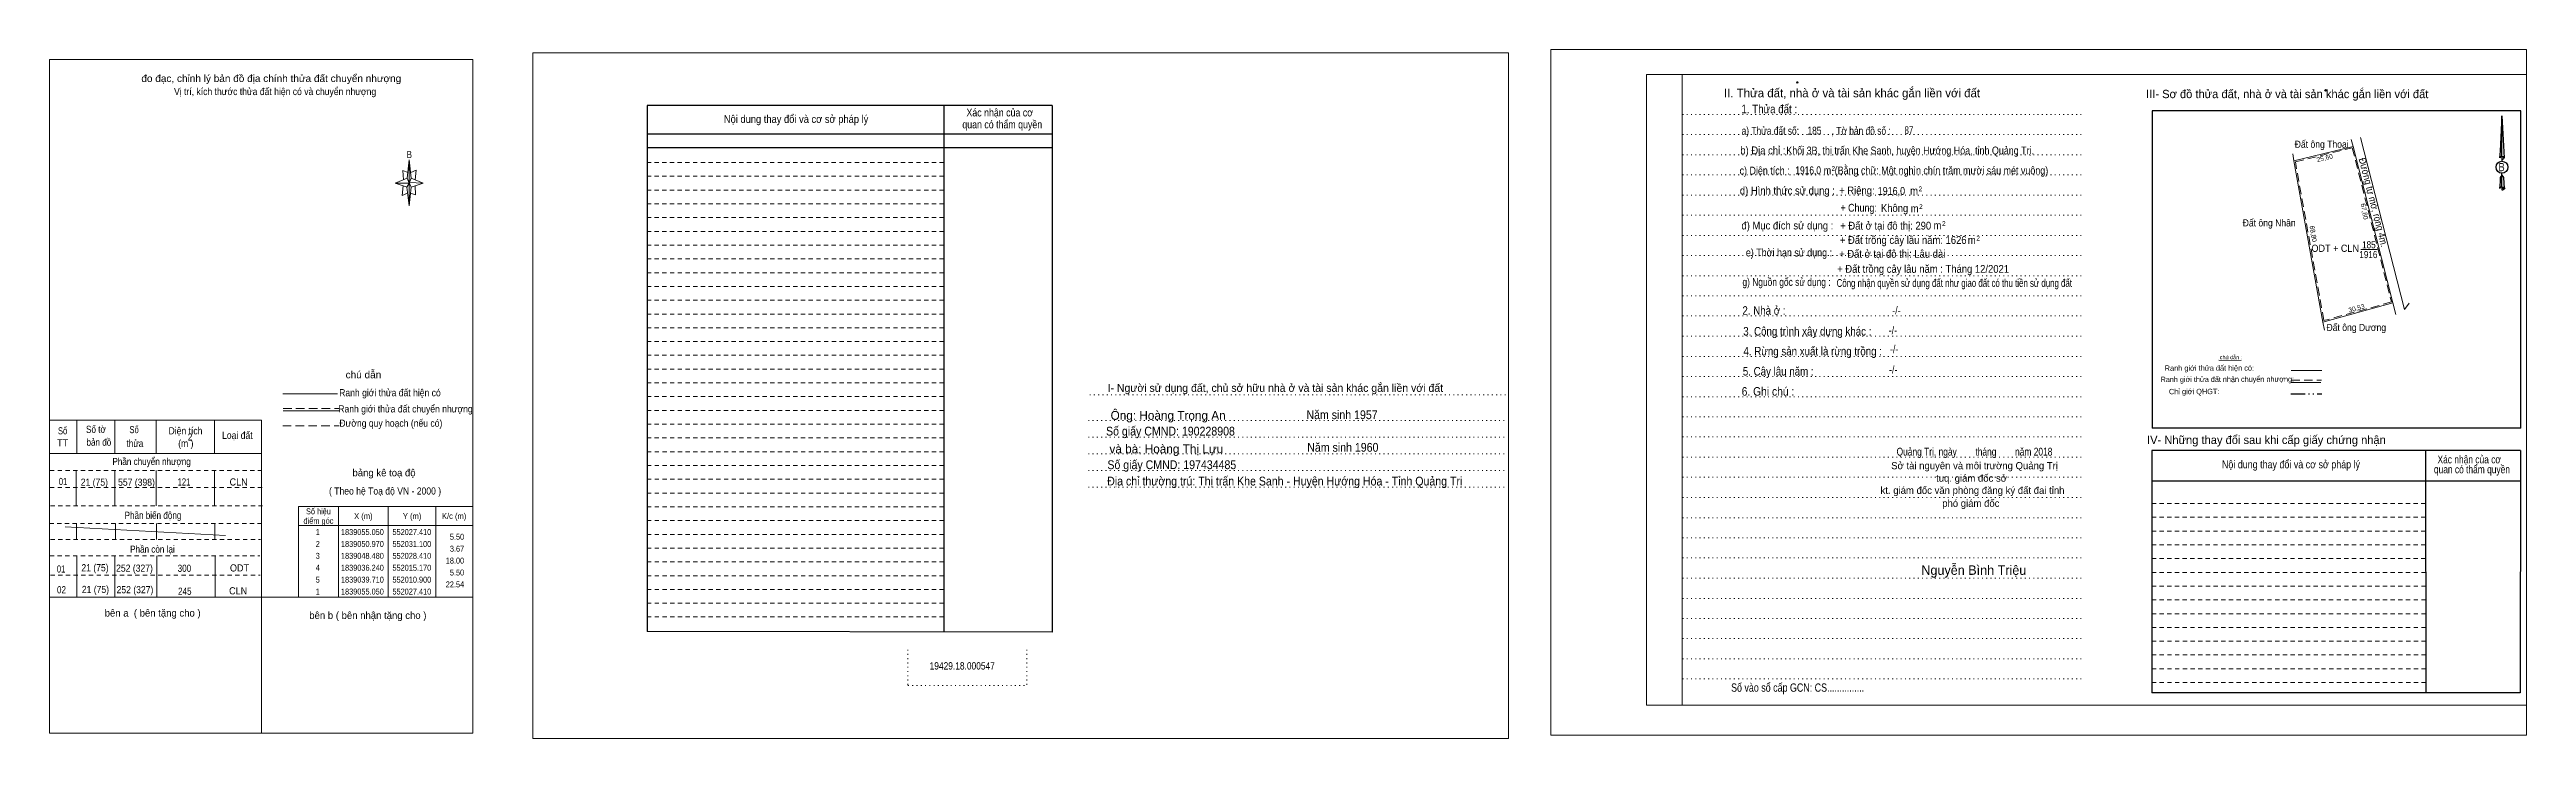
# Model space of a CAD drawing. Header units: metres. Extents: x 549942 to 551767, y 1838001 to 1838294.
# Drawn here: x 550440 to 551482, y 1838001 to 1838291 of the extents above; entities that cross this region are included whole.
import ezdxf
from ezdxf.enums import TextEntityAlignment as Align

# ---------------------------------------------------------------- set-up
doc = ezdxf.new("R2010")
doc.units = ezdxf.units.M
doc.header["$LTSCALE"] = 1.2
doc.header["$PDMODE"] = 32
doc.header["$PDSIZE"] = 0.6
for name, pattern in [('DASH_DOUBLE_DOT', [9.2, 5, -1.2, 0.3, -1.2, 0.3, -1.2]), ('DOTTED', [1.5, 0.3, -1.2]), ('MEDIUM_DASHED', [4.5, 3, -1.5]), ('SHORT_DASHED', [2.7, 1.5, -1.2])]:
    doc.linetypes.add(name, pattern=pattern)
for name, color, linetype, lineweight in [('1', 7, 'DOTTED', 13), ('10', 7, 'Continuous', 13), ('18', 7, 'Continuous', 25), ('2', 7, 'SHORT_DASHED', 13), ('28', 7, 'Continuous', 25), ('5', 7, 'Continuous', 13), ('55', 7, 'Continuous', 13), ('63', 7, 'Continuous', 13)]:
    doc.layers.add(name, color=color, linetype=linetype, lineweight=lineweight)

msp = doc.modelspace()

# ---------------------------------------------------------------- texts
at = {"layer": '1', "width": 0.85}
msp.add_text('2', height=3, dxfattribs=at).set_placement((550498.78, 1838126.37), align=Align.CENTER)
at = {"layer": '10'}
for s, width, p in [('Đất ông Thoại', 0.9, (551395.535, 1838249.36)), ('Đất ông Nhân', 0.9, (551373.445, 1838216.32)), ('ODT + CLN', 0.95, (551401.225, 1838205.65)), ('1916', 0.85, (551415.175, 1838203.01)), ('185', 0.85, (551415.38, 1838207.12)), ('Đất ông Dương', 0.9, (551410.095, 1838172.39))]:
    msp.add_text(s, height=3, dxfattribs=dict(at, width=width)).set_placement(p, align=Align.CENTER)
for s, height, rotation, width, p in [('25,60', 2, 13.787, 0.95, (551397.042, 1838244.111)), ('Đường tự mở, rộng 4m.', 3, 284.3, 0.9, (551415.833, 1838226.1)), ('67,80', 2, 280.254, 0.9, (551412.539, 1838222.443)), ('68,80', 2, 280.254, 0.9, (551391.019, 1838213.073)), ('30,53', 2, 15.425, 0.95, (551410.454, 1838181.002))]:
    msp.add_text(s, height=height, rotation=rotation, dxfattribs=dict(at, width=width)).set_placement(p, align=Align.CENTER)
at = {"layer": '18'}
for s, height, p in [('II. Thửa đất, nhà ở và tài sản khác gắn liền với đất', 3.6, (551197.96, 1838270.58)), ('Sở tài nguyên và môi trường Quảng Trị', 3, (551249.5, 1838114.32)), ('tuq. giám đốc sở', 3, (551248.24, 1838109.06)), ('kt. giám đốc văn phòng đăng ký đất đai tỉnh', 3, (551248.63, 1838103.96)), ('phó giám đốc', 3, (551247.93, 1838098.5)), ('Nguyễn Bình Triệu', 3.96, (551249.19, 1838069.94))]:
    msp.add_text(s, height=height, dxfattribs=at).set_placement(p, align=Align.CENTER)
for s, height, width, p in [('1. Thửa đất :', 3.6, 0.85, (551163.13, 1838263.86)), ('a) Thửa đất số:              , Tờ bản đồ số : ', 3.3, 0.8, (551183.36, 1838254.86)), ('185', 3.3, 0.8, (551182.145, 1838254.94)), ('87', 3.3, 0.75, (551221.87, 1838255.1)), ('b) Địa chỉ : ', 3.3, 0.9, (551160.98, 1838246.62)), (' Khối 3B, thị trấn Khe Sanh, huyện Hướng Hóa, tỉnh Quảng Trị.', 3.3, 0.85, (551221.89, 1838246.58)), ('c) Diện tích :                                                   ', 3.3, 0.85, (551187.75, 1838238.14)), ('1916,0', 3.3, 0.8, (551179.5, 1838238.26)), (' m', 3.3, 0.85, (551187.09, 1838238.22)), ('2', 2, 0.75, (551190.07, 1838239.66)), ('(Bằng chữ: Một nghìn chín trăm mười sáu mét vuông)', 3.3, 0.85, (551235.565, 1838238.2)), ('B', 3.456, 0.85, (551471.21, 1838239.54)), ('d) Hình thức sử dụng :', 3.3, 0.9, (551170.75, 1838229.74)), ('+ Riêng: ', 3.3, 0.9, (551200.55, 1838229.78)), ('       + Chung:', 3.3, 0.85, (551197.08, 1838222.52)), ('1916,0', 3.3, 0.85, (551214.515, 1838229.58)), ('Không', 3.3, 0.9, (551215.84, 1838222.38)), (' m', 3.3, 0.9, (551223.475, 1838229.68)), (' m', 3.3, 0.9, (551223.73, 1838222.22)), ('2', 2, 0.8, (551226.71, 1838231.12)), ('2', 2, 0.8, (551226.92, 1838223.66)), ('đ) Mục đích sử dụng :', 3.3, 0.9, (551170.75, 1838215.06)), ('+ Đất ở tại đô thị: 290', 3.3, 0.9, (551212.115, 1838214.99)), (' m', 3.3, 0.9, (551233.335, 1838215.12)), ('2', 2, 0.8, (551236.57, 1838216.56)), ('e) Thời hạn sử dụng :', 3.3, 0.85, (551171.41, 1838203.7)), ('+ Đất ở tại đô thị: Lâu dài', 3.3, 0.9, (551214.86, 1838203.16)), ('+ Đất trồng cây lâu năm: 1626', 3.3, 0.9, (551219.475, 1838208.98)), (' m', 3.3, 0.9, (551247.775, 1838208.91)), ('2', 2, 0.8, (551251.01, 1838210.35)), ('g) Nguồn gốc sử dụng :', 3.3, 0.8, (551170.395, 1838191.33)), ('Công nhận quyền sử dụng đất như giao đất có thu tiền sử dụng đất', 3.3, 0.75, (551240.975, 1838190.91)), ('+ Đất trồng cây lâu năm : Tháng 12/2021', 3.3, 0.9, (551227.85, 1838196.84)), ('2. Nhà ở :', 3.6, 0.85, (551160.91, 1838179.2)), ('3. Công trình xây dựng khác :', 3.6, 0.85, (551179.14, 1838170.48)), ('4. Rừng sản xuất là rừng trồng :', 3.6, 0.85, (551181.41, 1838162.12)), ('5. Cây lâu năm :', 3.6, 0.85, (551166.9, 1838153.68)), ('6. Ghi chú :', 3.6, 0.9, (551162.59, 1838145.2)), ('Quảng Trị, ngày        tháng        năm 2018', 3.3, 0.8, (551249.47, 1838120.04)), ('19429.18.000547', 3.1, 0.85, (550823.62, 1838030.14)), ('Số vào sổ cấp GCN: CS...............', 3.5, 0.8, (551175.06, 1838020.82))]:
    msp.add_text(s, height=height, dxfattribs=dict(at, width=width)).set_placement(p, align=Align.CENTER)
at = {"layer": '2'}
for s, width, p in [('Xác nhận của cơ', 0.85, (550839.39, 1838262.54)), ('Xác nhận của cơ', 0.85, (550839.39, 1838262.54)), ('Nội dung thay đổi và cơ sở pháp lý', 0.9, (550753.72, 1838259.82)), ('Nội dung thay đổi và cơ sở pháp lý', 0.9, (550753.72, 1838259.82)), (' quan có thẩm quyền', 0.85, (550839.93, 1838257.54)), (' quan có thẩm quyền', 0.85, (550839.93, 1838257.54))]:
    msp.add_text(s, height=3.261, dxfattribs=dict(at, width=width)).set_placement(p, align=Align.CENTER)
at = {"layer": '28'}
for s, height, p in [('III- Sơ đồ thửa đất, nhà ở và tài sản khác gắn liền với đất', 3.5, (551381.04, 1838270.22)), ('I- Người sử dụng đất, chủ sở hữu nhà ở và tài sản khác gắn liền với đất', 3.306, (550955.33, 1838146.82)), ('Ông: Hoàng Trọng An', 3.7, (550910.235, 1838135.08)), ('và bà: Hoàng Thị Lựu', 3.7, (550909.48, 1838121.02)), ('IV- Những thay đổi sau khi cấp giấy chứng nhận', 3.5, (551372.29, 1838124.9))]:
    msp.add_text(s, height=height, dxfattribs=at).set_placement(p, align=Align.CENTER)
for s, height, width, p in [('-/-', 3.3, 0.85, (551216.63, 1838179.4)), ('-/-', 3.3, 0.85, (551215.15, 1838171)), ('-/-', 3.3, 0.85, (551215.67, 1838163.12)), ('-/-', 3.3, 0.85, (551215.27, 1838154.48)), ('Số giấy CMND: 190228908', 3.7, 0.9, (550911.215, 1838128.47)), ('Năm sinh 1957', 3.7, 0.9, (550983.395, 1838135.36)), ('Năm sinh 1960', 3.7, 0.9, (550983.74, 1838121.66)), ('Xác nhận của cơ', 3.3, 0.8, (551457.59, 1838116.78)), ('Địa chỉ thường trú: Thị trấn Khe Sanh - Huyện Hướng Hóa - Tỉnh Quảng Trị', 3.7, 0.9, (550959.3, 1838107.48)), ('Số giấy CMND: 197434485', 3.7, 0.9, (550911.79, 1838114.36)), ('Nội dung thay đổi và cơ sở pháp lý', 3.3, 0.85, (551382.62, 1838114.7)), (' quan có thẩm quyền', 3.3, 0.8, (551458.25, 1838112.62))]:
    msp.add_text(s, height=height, dxfattribs=dict(at, width=width)).set_placement(p, align=Align.CENTER)
at = {"layer": '5'}
for s, width, p in [('đo đạc, chỉnh lý bản đồ địa chính thửa đất chuyển nhượng', 1.05, (550532.95, 1838277.01)), ('Vị trí, kích thước thửa đất hiện có và chuyển nhượng', 0.9, (550534.55, 1838271.51)), ('B', 0.85, (550590.99, 1838245.07)), ('chú dẫn', 1.05, (550571.705, 1838152.53)), ('Ranh giới thửa đất chuyển nhượng', 0.9, (550589.395, 1838138.17)), ('Ranh giới thửa đất hiện có ', 0.9, (550583.37, 1838144.97)), ('Số', 0.8, (550445.15, 1838128.97)), ('Số tờ', 0.85, (550459.155, 1838129.57)), ('Số', 0.8, (550475.23, 1838129.47)), ('Diện tích', 0.9, (550496.84, 1838128.97)), ('Đường quy hoạch (nếu có)', 0.9, (550583.24, 1838132.17)), ('TT', 0.95, (550445.145, 1838123.87)), ('bản đồ', 0.85, (550460.405, 1838124.17)), ('thửa', 0.85, (550475.575, 1838123.67)), ('(m )', 0.9, (550496.985, 1838123.67)), ('Loại đất', 0.9, (550518.655, 1838127.07)), ('01', 0.8, (550445.34, 1838107.67)), ('21 (75)', 0.9, (550458.505, 1838107.37)), ('Phần chuyển nhượng', 0.85, (550482.6, 1838116.07)), ('557 (398)', 0.9, (550476.23, 1838107.37)), ('121', 0.8, (550496.2, 1838107.47)), ('CLN', 0.95, (550519.2, 1838107.47)), ('( Theo hệ Toạ độ VN - 2000 )', 0.9, (550580.805, 1838103.67)), ('Phần biến động', 0.85, (550483.16, 1838093.47)), ('Phần còn lại', 0.85, (550482.945, 1838079.23)), ('01', 0.8, (550444.5, 1838070.91)), ('21 (75)', 0.9, (550458.765, 1838071.43)), ('252 (327)', 0.9, (550475.39, 1838071.25)), ('300', 0.85, (550496.38, 1838071.19)), ('ODT', 0.95, (550519.56, 1838071.35)), ('02', 0.85, (550444.685, 1838062.17)), ('21 (75)', 0.9, (550458.965, 1838062.31)), ('252 (327)', 0.9, (550475.59, 1838062.21)), ('245', 0.85, (550496.55, 1838061.55)), ('CLN', 0.95, (550519, 1838061.73))]:
    msp.add_text(s, height=3, dxfattribs=dict(at, width=width)).set_placement(p, align=Align.CENTER)
for s, p in [('bảng kê toạ độ', (550580.375, 1838111.33)), ('bên a  ( bên tặng cho )', (550483.03, 1838052.41)), ('bên b ( bên nhận tặng cho )', (550573.57, 1838051.41))]:
    msp.add_text(s, height=3, dxfattribs=at).set_placement(p, align=Align.CENTER)
at = {"layer": '55'}
msp.add_text('chú dẫn :', height=1.665, rotation=359.976, dxfattribs=at).set_placement((551357.385, 1838160.538), align=Align.CENTER)
for s, height, width, p in [('Ranh giới thửa đất hiện có:', 2.26, 0.9, (551348.283, 1838155.695)), ('Ranh giới thửa đất nhận chuyển nhượng:', 2.24, 0.85, (551355.843, 1838150.992)), ('Chỉ giới QHGT:', 2.25, 0.9, (551341.893, 1838145.841))]:
    msp.add_text(s, height=height, rotation=0.127, dxfattribs=dict(at, width=width)).set_placement(p, align=Align.CENTER)
at = {"layer": '63'}
for s, width, p in [('điểm góc', 0.9, (550552.78, 1838091.37)), ('Số hiệu', 0.85, (550552.78, 1838095.37)), (' 1', 0.75, (550552.065, 1838086.67)), ('1839055.050', 0.85, (550571.27, 1838086.67)), ('X (m)', 0.95, (550571.67, 1838093.37)), ('552027.410', 0.85, (550592.075, 1838086.67)), ('Y (m)', 0.95, (550592.185, 1838093.37)), ('K/c (m)', 0.95, (550609.86, 1838093.37)), (' 3', 0.8, (550552.06, 1838076.67)), (' 2', 0.85, (550552.08, 1838081.67)), ('1839050.970', 0.85, (550571.27, 1838081.67)), ('1839048.480', 0.85, (550571.27, 1838076.67)), ('552031.100', 0.85, (550592.075, 1838081.67)), ('552028.410', 0.85, (550592.075, 1838076.67)), (' 4', 0.85, (550552.065, 1838071.67)), (' 5', 0.8, (550552.08, 1838066.67)), ('1839036.240', 0.85, (550571.27, 1838071.67)), ('1839039.710', 0.85, (550571.27, 1838066.67)), ('552015.170', 0.85, (550592.075, 1838071.67)), ('552010.900', 0.85, (550592.075, 1838066.67)), (' 1', 0.75, (550552.065, 1838061.67)), ('1839055.050', 0.85, (550571.27, 1838061.67)), ('552027.410', 0.85, (550592.075, 1838061.67))]:
    msp.add_text(s, height=2.5, dxfattribs=dict(at, width=width)).set_placement(p, align=Align.CENTER)
at = {"layer": '63', "width": 0.85}
for s, p in [('5.50', (550614.08, 1838084.67)), ('3.67', (550614.09, 1838079.67)), ('18.00', (550614.07, 1838074.67)), ('5.50', (550614.08, 1838069.67)), ('22.54', (550614.07, 1838064.67))]:
    msp.add_text(s, height=2.5, dxfattribs=at).set_placement(p, align=Align.RIGHT)

# ---------------------------------------------------------------- linework, layer by layer
at = {"layer": '1', "linetype": 'Continuous'}
for p, q in [((551111.48, 1838280.22), (551481.68, 1838280.22)), ((551111.48, 1838280.22), (551111.48, 1838015.22)), ((551481.68, 1838280.22), (551481.68, 1838012.98)), ((550439.85, 1838120.97), (550528.65, 1838120.97)), ((551111.48, 1838015.22), (551481.68, 1838015.22))]:
    msp.add_line(p, q, dxfattribs=at)
at = {"layer": '1'}
for p, q in [((551126.48, 1838280.22), (551126.48, 1838015.22)), ((551126.48, 1838280.22), (551126.48, 1838015.22)), ((551126.64, 1838263.38), (551295.72, 1838263.38)), ((551126.64, 1838254.94), (551295.72, 1838254.94)), ((551126.64, 1838246.46), (551295.72, 1838246.46)), ((551126.64, 1838237.98), (551295.72, 1838237.98)), ((551126.64, 1838229.5), (551295.72, 1838229.5)), ((551126.64, 1838221.02), (551295.72, 1838221.02)), ((551126.64, 1838212.58), (551295.72, 1838212.58)), ((551126.64, 1838204.1), (551295.72, 1838204.1)), ((551126.64, 1838195.62), (551295.72, 1838195.62)), ((551126.64, 1838187.14), (551295.72, 1838187.14)), ((551126.64, 1838178.7), (551295.72, 1838178.7)), ((551126.64, 1838170.22), (551295.72, 1838170.22)), ((551126.64, 1838161.74), (551295.72, 1838161.74)), ((551126.64, 1838153.26), (551295.72, 1838153.26)), ((550877.24, 1838145.58), (551053.36, 1838145.58)), ((551126.64, 1838144.78), (551295.72, 1838144.78)), ((550876.68, 1838134.78), (551052.76, 1838134.78)), ((551126.64, 1838136.34), (551295.72, 1838136.34)), ((550876.68, 1838127.78), (551052.76, 1838127.78)), ((550876.68, 1838120.78), (551052.76, 1838120.78)), ((551126.64, 1838127.86), (551295.72, 1838127.86)), ((550876.68, 1838113.78), (551052.76, 1838113.78)), ((551126.64, 1838119.38), (551295.72, 1838119.38)), ((551126.64, 1838110.94), (551295.72, 1838110.94)), ((550876.68, 1838106.78), (551052.76, 1838106.78)), ((551126.64, 1838102.46), (551295.72, 1838102.46)), ((551126.64, 1838093.94), (551295.72, 1838093.94)), ((551126.64, 1838085.5), (551295.72, 1838085.5)), ((551126.64, 1838077.06), (551295.72, 1838077.06)), ((551126.64, 1838068.54), (551295.72, 1838068.54)), ((551126.64, 1838060.06), (551295.72, 1838060.06)), ((551126.64, 1838051.62), (551295.72, 1838051.62)), ((550800.8, 1838038.5), (550800.8, 1838023.5)), ((550850.76, 1838038.5), (550850.76, 1838023.5)), ((551126.64, 1838043.14), (551295.72, 1838043.14)), ((551126.64, 1838034.66), (551295.72, 1838034.66)), ((550800.8, 1838023.5), (550850.76, 1838023.5)), ((551126.64, 1838026.18), (551295.72, 1838026.18))]:
    msp.add_line(p, q, dxfattribs=at)
at = {"layer": '1', "linetype": 'SHORT_DASHED'}
for p, q in [((550439.85, 1838113.77), (550528.65, 1838113.77)), ((550439.85, 1838106.57), (550529.05, 1838106.57)), ((550439.65, 1838091.47), (550528.85, 1838091.47)), ((550440.05, 1838098.97), (550529.25, 1838098.97)), ((550440.05, 1838084.77), (550528.37, 1838084.77)), ((550439.81, 1838077.89), (550528.09, 1838077.89)), ((550440.05, 1838069.79), (550528.33, 1838069.79))]:
    msp.add_line(p, q, dxfattribs=at)
at = {"layer": '1', "linetype": 'Continuous'}
for points in [[(550643, 1838001.22), (551053.4, 1838001.22), (551053.4, 1838289.22), (550643, 1838289.22)], [(550643, 1838289.22), (551053.4, 1838289.22), (551053.4, 1838001.22), (550643, 1838001.22)], [(550643, 1838001.22), (551053.4, 1838001.22), (551053.4, 1838289.22), (550643, 1838289.22)], [(551071.28, 1838002.62), (551481.68, 1838002.62), (551481.68, 1838290.62), (551071.28, 1838290.62)], [(550439.65, 1838286.41), (550617.77, 1838286.41), (550617.77, 1838003.41), (550439.65, 1838003.41)], [(551126.48, 1838280.22), (551481.68, 1838280.22), (551481.68, 1838015.22), (551126.48, 1838015.22)]]:
    msp.add_lwpolyline(points, close=True, dxfattribs=at)
at = {"layer": '10'}
for p, q in [((551383.88, 1838243.84), (551408.74, 1838249.94)), ((551430.33, 1838181.45), (551411.91, 1838253.72)), ((551412.07, 1838206.59), (551418.81, 1838206.59)), ((551396.06, 1838176.11), (551425.49, 1838184.23)), ((551426.75, 1838179.31), (551425.49, 1838184.23)), ((551430.33, 1838181.45), (551432.39, 1838184.06)), ((551396.66, 1838172.77), (551396.06, 1838176.11))]:
    msp.add_line(p, q, dxfattribs=at)
for points in [[(551396.06, 1838176.11), (551383.88, 1838243.84), (551383.34, 1838246.83)], [(551425.49, 1838184.23), (551408.74, 1838249.94), (551407.99, 1838252.89)]]:
    msp.add_lwpolyline(points, dxfattribs=at)
at = {"layer": '10', "linetype": 'MEDIUM_DASHED'}
msp.add_lwpolyline([(551408.38, 1838249.34), (551424.88, 1838184.58), (551396.46, 1838176.74), (551384.46, 1838243.47)], close=True, dxfattribs=at)
at = {"layer": '18'}
for p, q in [((551471.32, 1838262.82), (551472.24, 1838245.1)), ((551471.32, 1838262.82), (551472.24, 1838245.1)), ((551471.32, 1838262.82), (551472.24, 1838245.1)), ((551470.56, 1838247.9), (551470.4, 1838245.14)), ((551471.32, 1838245.7), (551471.32, 1838245.02)), ((551472.24, 1838245.1), (551472.24, 1838245.14)), ((551471.32, 1838245.02), (551471.32, 1838244.5)), ((551471.32, 1838244.5), (551471.32, 1838243.82)), ((551471.32, 1838244.5), (551471.32, 1838243.82)), ((551471.32, 1838244.5), (551471.32, 1838243.82)), ((551471.32, 1838237.9), (551471.32, 1838238.7)), ((551471.32, 1838237.9), (551471.32, 1838238.7)), ((551471.32, 1838237.9), (551471.32, 1838238.7)), ((551471.32, 1838237.9), (551472, 1838236.9)), ((551471.32, 1838237.9), (551472, 1838236.9)), ((551471.32, 1838237.9), (551472, 1838236.9)), ((551472, 1838236.9), (551472.24, 1838232.3)), ((551472, 1838236.9), (551472.24, 1838232.3)), ((551472, 1838236.9), (551472.24, 1838232.3)), ((551471.32, 1838232.9), (551471.32, 1838232.22)), ((551471.32, 1838232.22), (551471.32, 1838231.7))]:
    msp.add_line(p, q, dxfattribs=at)
for points in [[(551471.32, 1838245.7), (551471.32, 1838262.82), (551470.56, 1838247.9)], [(551471.32, 1838232.9), (551471.32, 1838237.9), (551470.64, 1838236.9), (551470.56, 1838235.02), (551470.4, 1838232.3)]]:
    msp.add_lwpolyline(points, dxfattribs=at)
for centre, start_param, end_param in [((551471.358, 1838245.086), 1.57079633, 3.07445202), ((551471.358, 1838245.086), 0.06714063, 1.57079633), ((551471.358, 1838245.086), 4.71238898, 6.28318531), ((551471.358, 1838232.245), 2.49106941, 3.07427841), ((551471.358, 1838232.245), 1.57079633, 2.49106941), ((551471.358, 1838232.245), 0.06714063, 1.57079633), ((551471.358, 1838232.245), 4.71238898, 6.28318531)]:
    msp.add_ellipse(centre, major_axis=(0.907, 0), ratio=0.655448, start_param=start_param, end_param=end_param, dxfattribs=at)
msp.add_ellipse((551471.357, 1838241.209), major_axis=(0, 2.516), ratio=0.983453, dxfattribs=at)
msp.add_point((551472.24, 1838232.3), dxfattribs=at)
at = {"layer": '2', "linetype": 'Continuous', "lineweight": 25}
for p, q in [((550861.52, 1838267.14), (550691, 1838267.14)), ((550691, 1838267.14), (550691, 1838046.1)), ((550815.84, 1838267.14), (550815.92, 1838045.94)), ((550861.52, 1838255.06), (550691.2, 1838255.06)), ((550861.52, 1838249.3), (550691.2, 1838249.3))]:
    msp.add_line(p, q, dxfattribs=at)
at = {"layer": '2'}
for p, q in [((550815.84, 1838243.14), (550690.96, 1838243.14)), ((550815.84, 1838237.38), (550690.96, 1838237.38)), ((550815.84, 1838237.38), (550691, 1838237.38)), ((550815.84, 1838231.58), (550691, 1838231.58)), ((550815.84, 1838225.78), (550691, 1838225.78)), ((550815.84, 1838220.02), (550691, 1838220.02)), ((550815.84, 1838214.22), (550691, 1838214.22)), ((550815.84, 1838208.46), (550691, 1838208.46)), ((550815.88, 1838202.66), (550691, 1838202.66)), ((550815.88, 1838196.86), (550691, 1838196.86)), ((550815.88, 1838191.1), (550691, 1838191.1)), ((550815.88, 1838185.3), (550691, 1838185.3)), ((550815.88, 1838179.5), (550691, 1838179.5)), ((550815.88, 1838173.74), (550691, 1838173.74)), ((550815.88, 1838167.94), (550691, 1838167.94)), ((550815.88, 1838162.18), (550691, 1838162.18)), ((550815.88, 1838156.38), (550691, 1838156.38)), ((550815.88, 1838150.58), (550691, 1838150.58)), ((550815.88, 1838144.82), (550691, 1838144.82)), ((550815.88, 1838139.02), (550691, 1838139.02)), ((550815.88, 1838133.22), (550691, 1838133.22)), ((550815.88, 1838127.46), (550691, 1838127.46)), ((550815.92, 1838121.66), (550691, 1838121.66)), ((550815.92, 1838115.86), (550691, 1838115.86)), ((550815.92, 1838110.1), (550691, 1838110.1)), ((550815.92, 1838104.3), (550691, 1838104.3)), ((550815.92, 1838098.54), (550691, 1838098.54)), ((550815.92, 1838092.74), (550691, 1838092.74)), ((551439.24, 1838094.14), (551324.08, 1838094.14)), ((550815.92, 1838086.94), (550691, 1838086.94)), ((550815.92, 1838081.18), (550691, 1838081.18)), ((551439.24, 1838088.34), (551324.08, 1838088.34)), ((551439.24, 1838082.54), (551324.08, 1838082.54)), ((550815.92, 1838075.38), (550691, 1838075.38)), ((550815.92, 1838069.58), (550691, 1838069.58)), ((551439.24, 1838076.78), (551324.08, 1838076.78)), ((551439.28, 1838070.98), (551324.08, 1838070.98)), ((550815.92, 1838063.82), (550691, 1838063.82)), ((550815.92, 1838058.02), (550691, 1838058.02)), ((551439.28, 1838065.22), (551324.08, 1838065.22)), ((551439.28, 1838059.42), (551324.08, 1838059.42)), ((550815.92, 1838052.26), (550691, 1838052.26)), ((551439.28, 1838053.62), (551324.08, 1838053.62)), ((551439.28, 1838047.86), (551324.08, 1838047.86)), ((551439.32, 1838042.06), (551324.08, 1838042.06)), ((551439.32, 1838036.26), (551324.08, 1838036.26)), ((551439.32, 1838030.5), (551324.08, 1838030.5)), ((551439.32, 1838024.7), (551324.08, 1838024.7))]:
    msp.add_line(p, q, dxfattribs=at)
at = {"layer": '2', "linetype": 'Continuous', "lineweight": 25}
msp.add_lwpolyline([(550861.52, 1838267.14), (550861.44, 1838045.86), (550691, 1838046.1)], dxfattribs=at)
at = {"layer": '28'}
for p, q in [((551324.24, 1838264.86), (551324.24, 1838131.58)), ((551479.28, 1838131.58), (551324.24, 1838131.58)), ((551439.24, 1838122.18), (551439.32, 1838020.42)), ((551479.12, 1838122.18), (551479.04, 1838020.42)), ((551479.12, 1838109.26), (551324.08, 1838109.26)), ((551479.04, 1838020.42), (551324.08, 1838020.42))]:
    msp.add_line(p, q, dxfattribs=at)
at = {"layer": '28', "linetype": 'SHORT_DASHED', "lineweight": 13}
msp.add_line((551439.24, 1838099.9), (551324.08, 1838099.9), dxfattribs=at)
at = {"layer": '28', "lineweight": 13}
msp.add_line((550446.29, 1838090.15), (550513.63, 1838086.47), dxfattribs=at)
at = {"layer": '28'}
for points in [[(551479.28, 1838131.58), (551479.28, 1838264.86), (551324.24, 1838264.86)], [(551479.12, 1838122.18), (551324.08, 1838122.18), (551324.08, 1838020.42)]]:
    msp.add_lwpolyline(points, dxfattribs=at)
msp.add_point((551397.16, 1838273.5), dxfattribs=at)
at = {"layer": '5'}
for p, q in [((550590.05, 1838236.57), (550590.97, 1838244.37)), ((550591.85, 1838236.57), (550596.85, 1838234.57)), ((550590.05, 1838232.77), (550585.05, 1838234.57)), ((550591.85, 1838232.77), (550590.97, 1838224.97)), ((550593.65, 1838229.57), (550591.57, 1838230.37)), ((550593.45, 1838233.37), (550593.65, 1838229.57)), ((550537.73, 1838145.93), (550560.73, 1838145.93)), ((550439.85, 1838134.97), (550528.85, 1838134.97)), ((550451.17, 1838134.97), (550451.17, 1838120.97)), ((550467.17, 1838134.97), (550467.17, 1838120.97)), ((550484.45, 1838134.97), (550484.45, 1838121.27)), ((550509.05, 1838134.97), (550509.05, 1838120.97)), ((550528.85, 1838134.97), (550528.85, 1838003.41)), ((550537.93, 1838138.81), (550561.73, 1838138.81)), ((550450.85, 1838113.77), (550450.85, 1838098.97)), ((550467.17, 1838113.77), (550467.17, 1838098.97)), ((550484.45, 1838113.77), (550484.45, 1838098.97)), ((550509.05, 1838113.77), (550509.05, 1838098.97)), ((550451.05, 1838091.47), (550451.05, 1838084.77)), ((550467.37, 1838091.47), (550467.37, 1838084.77)), ((550484.65, 1838091.47), (550484.65, 1838084.77)), ((550509.25, 1838091.47), (550509.25, 1838084.77)), ((550451.09, 1838077.89), (550451.09, 1838060.87)), ((550467.05, 1838077.89), (550467.05, 1838060.87)), ((550484.73, 1838077.89), (550484.73, 1838060.63)), ((550509.29, 1838077.89), (550509.29, 1838060.87)), ((550439.65, 1838060.61), (550617.77, 1838060.61))]:
    msp.add_line(p, q, dxfattribs=at)
at = {"layer": '5', "linetype": 'MEDIUM_DASHED'}
for p, q in [((550537.73, 1838132.61), (550561.53, 1838132.61)), ((550537.93, 1838139.81), (550561.53, 1838139.81))]:
    msp.add_line(p, q, dxfattribs=at)
at = {"layer": '5'}
for points in [[(550590.97, 1838234.57), (550590.05, 1838236.57), (550585.05, 1838234.57)], [(550590.37, 1838238.97), (550588.25, 1838239.77), (550588.57, 1838235.97)], [(550591.65, 1838238.97), (550593.85, 1838239.97), (550593.45, 1838235.97)], [(550588.45, 1838233.37), (550588.05, 1838229.37), (550590.25, 1838230.37)], [(550590.97, 1838234.57), (550591.85, 1838232.77), (550596.85, 1838234.57)]]:
    msp.add_lwpolyline(points, dxfattribs=at)
for points in [[(550590.97, 1838234.57), (550585.05, 1838234.57), (550590.05, 1838236.57), (550591.85, 1838232.77), (550596.85, 1838234.57), (550590.97, 1838234.77)], [(550590.97, 1838244.37), (550591.85, 1838236.57), (550590.97, 1838234.57)], [(550590.97, 1838234.57), (550590.97, 1838224.97), (550589.97, 1838232.77)]]:
    msp.add_lwpolyline(points, close=True, dxfattribs=at)
msp.add_point((551174.92, 1838276.82), dxfattribs=at)
at = {"layer": '55'}
for p, q in [((551352.2, 1838160.1), (551361.68, 1838160.06)), ((551382.64, 1838155.78), (551395.64, 1838155.78)), ((551382.76, 1838150.82), (551395.24, 1838150.82)), ((551382.76, 1838150.82), (551395.24, 1838150.82))]:
    msp.add_line(p, q, dxfattribs=at)
at = {"layer": '55', "linetype": 'MEDIUM_DASHED'}
msp.add_line((551382.72, 1838151.7), (551395.52, 1838151.7), dxfattribs=at)
at = {"layer": '55', "linetype": 'DASH_DOUBLE_DOT', "lineweight": 25}
msp.add_line((551382.56, 1838146.06), (551395.56, 1838146.06), dxfattribs=at)
at = {"layer": '63'}
for p, q in [((550544.37, 1838090.61), (550617.77, 1838090.61)), ((550561.17, 1838098.61), (550561.17, 1838060.61)), ((550582.17, 1838098.61), (550582.17, 1838060.61)), ((550602.17, 1838098.61), (550602.17, 1838060.61))]:
    msp.add_line(p, q, dxfattribs=at)
msp.add_lwpolyline([(550544.37, 1838098.61), (550617.77, 1838098.61), (550617.77, 1838060.61), (550544.37, 1838060.61)], close=True, dxfattribs=at)

msp.set_redraw_order([(e.dxf.handle, doc.entitydb.next_handle()) for e in msp.query("TEXT MTEXT ATTDEF DIMENSION ARC_DIMENSION")])  # texts and dimensions are drawn at this point

doc.saveas('drawing.dxf')
